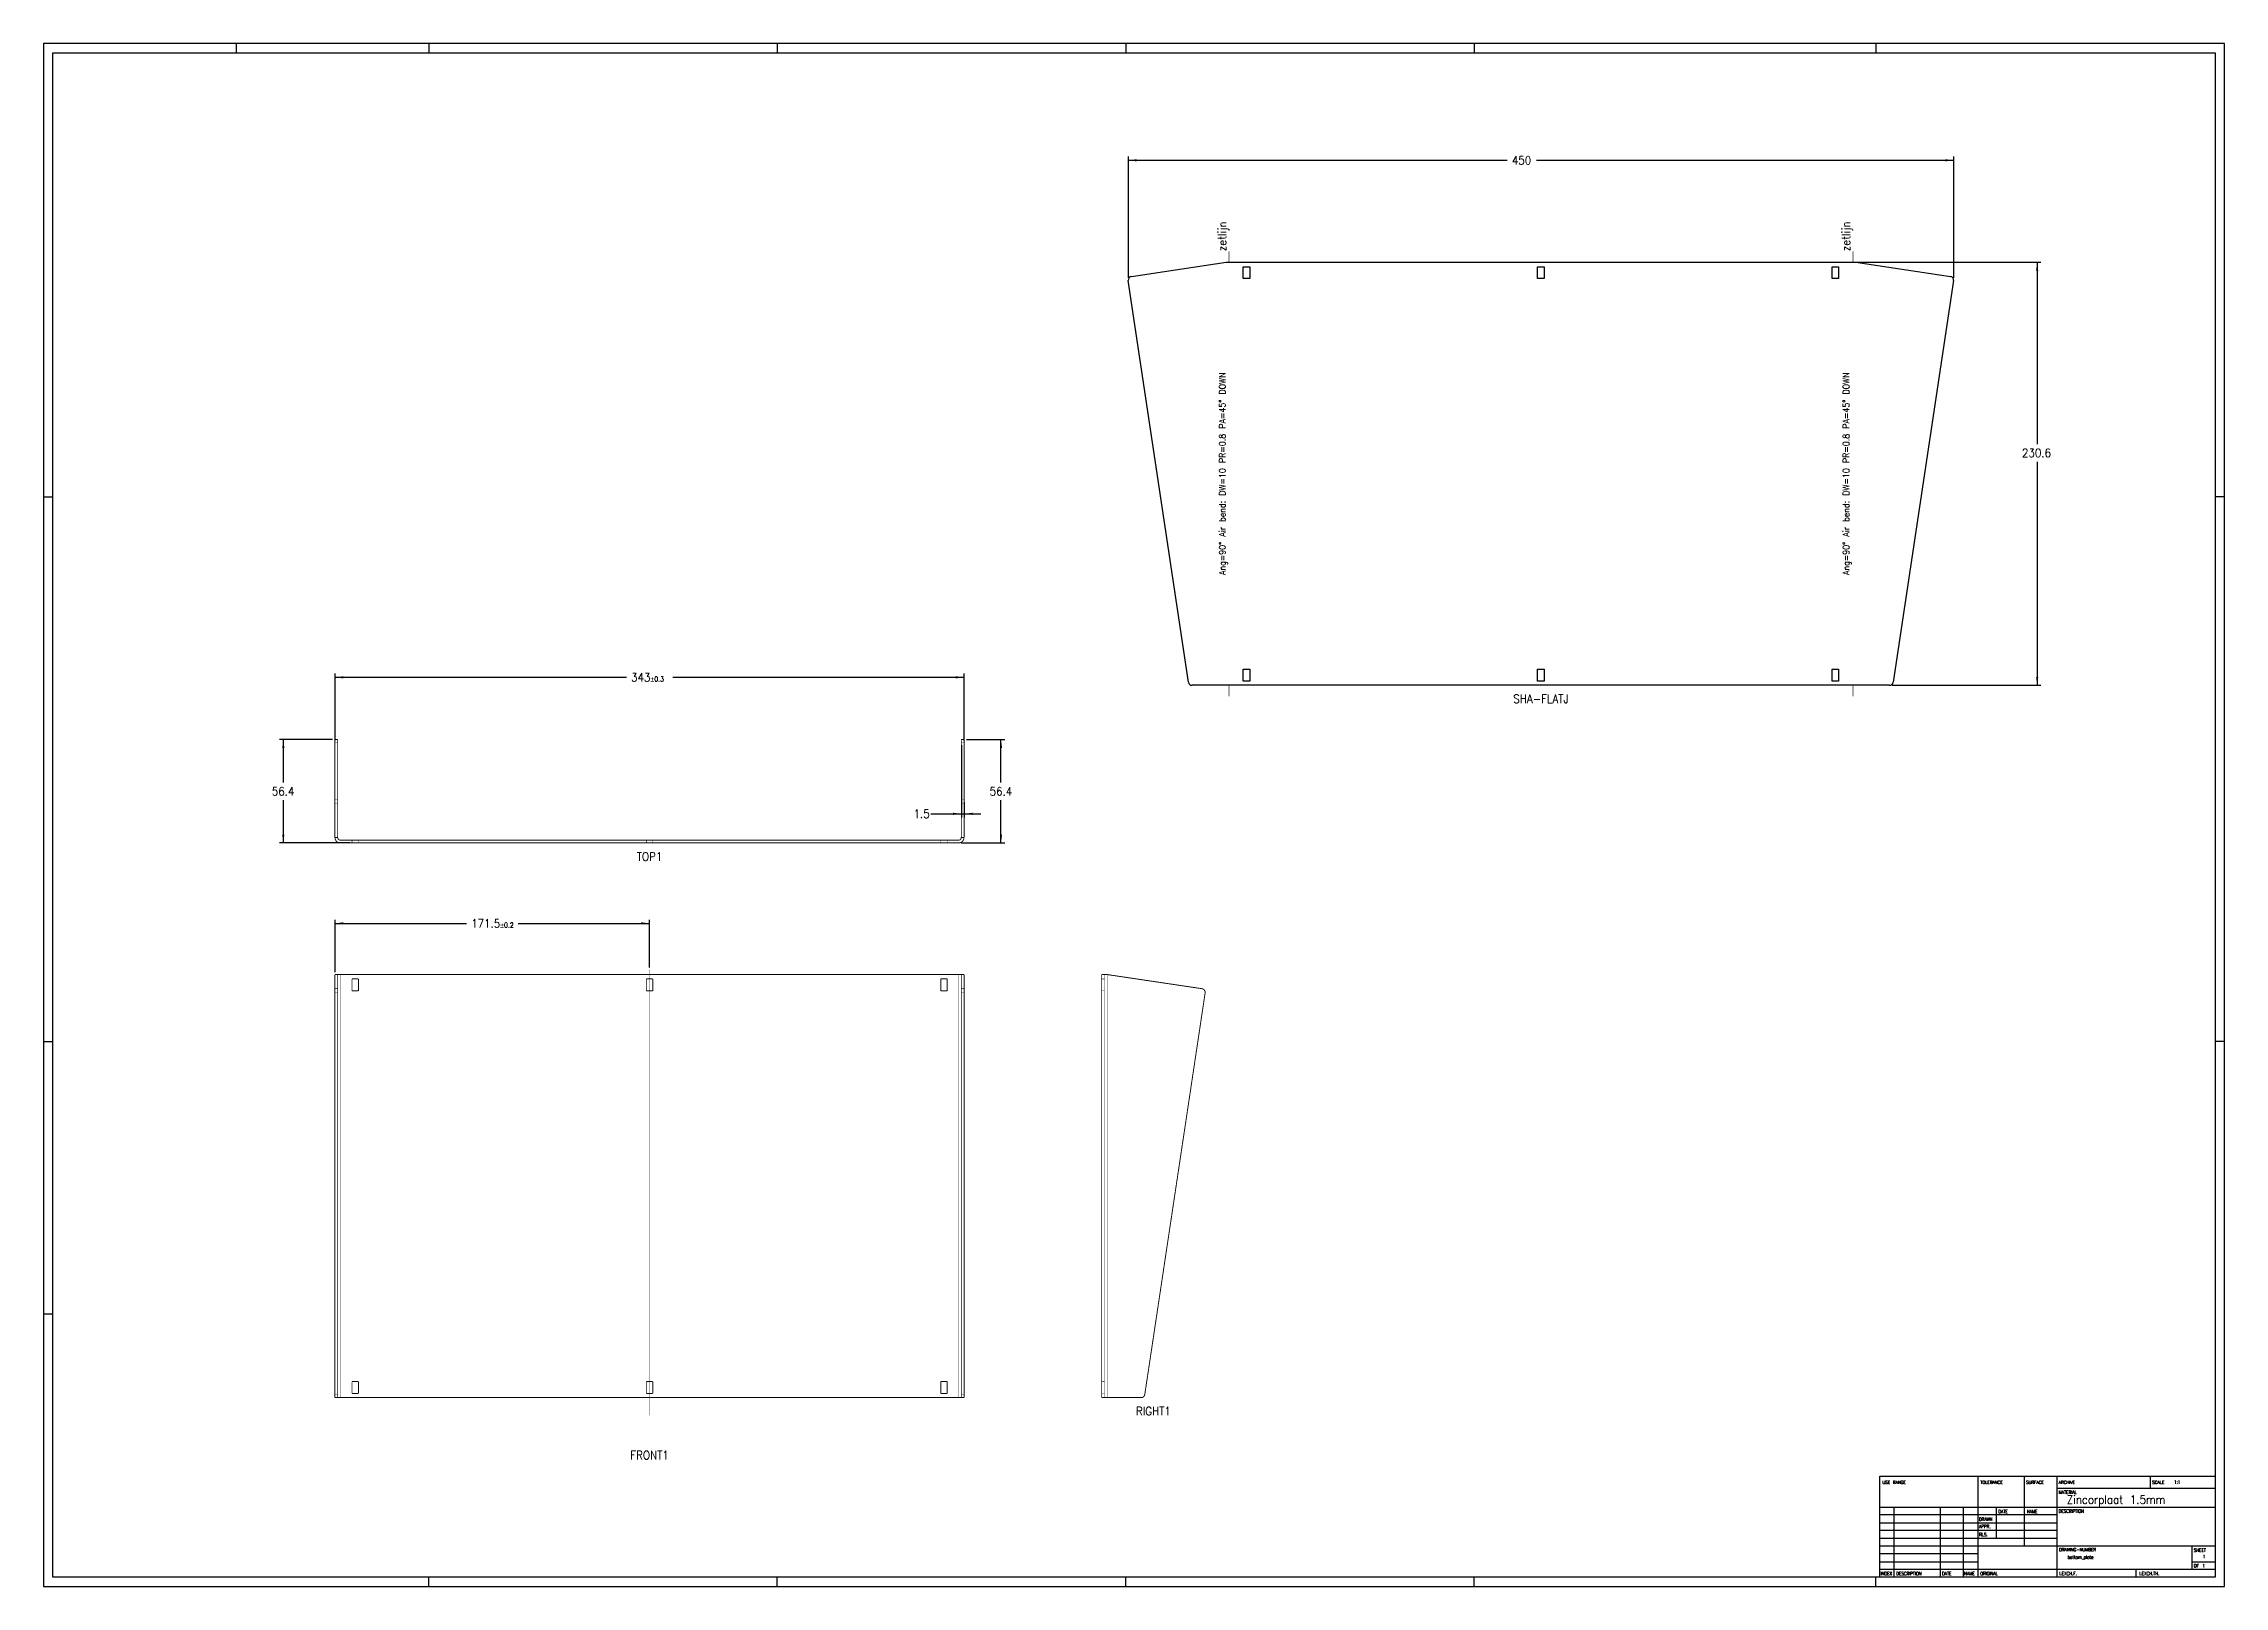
# Model space of a CAD drawing. Header units: millimetres. Extents: x -710 to 479, y -364 to 477.
import ezdxf

# ---------------------------------------------------------------- set-up
doc = ezdxf.new("R2010")
doc.units = ezdxf.units.MM
doc.linetypes.add('DASHED', pattern=[15, 7, -8])
doc.linetypes.add('DOT_CENTER', pattern=[14, 12, -1, 0, -1])
doc.layers.add('1', color=7, linetype='Continuous')
doc.styles.add('CONVERTER_11', font='txt.shx', dxfattribs={"width": 0.9})
doc.dimstyles.new('ME10_DIM_10', dxfattribs={"dimtxt": 4.572, "dimasz": 4.572, "dimexe": 2.03, "dimexo": 1.27, "dimgap": 2.54, "dimtad": 0, "dimtih": 1, "dimtoh": 1, "dimdec": 1, "dimdsep": 46, "dimtxsty": 'CONVERTER_11', "dimsah": 1, "dimcen": 0.09, "dimclrd": 160, "dimclre": 160, "dimclrt": 5, "dimadec": 0, "dimazin": 0, "dimtfac": 1, "dimtdec": 4, "dimtix": 1, "dimtmove": 0, "dimatfit": 3, "dimfxl": 0, "dimtolj": 1, "dimtzin": 0, "dimarcsym": 0})
doc.dimstyles.new('ME10_DIM_11', dxfattribs={"dimtxt": 4.572, "dimasz": 4.572, "dimexe": 2.03, "dimexo": 1.27, "dimgap": 2.54, "dimtad": 0, "dimtih": 1, "dimtoh": 1, "dimdsep": 46, "dimtxsty": 'CONVERTER_11', "dimsah": 1, "dimcen": 0.09, "dimclrd": 160, "dimclre": 160, "dimclrt": 5, "dimadec": 0, "dimazin": 0, "dimtfac": 1, "dimtdec": 4, "dimtix": 1, "dimtmove": 0, "dimatfit": 3, "dimfxl": 0, "dimtolj": 1, "dimtzin": 0, "dimarcsym": 0})
doc.dimstyles.new('ME10_DIM_12', dxfattribs={"dimtxt": 4.572, "dimasz": 4.572, "dimexe": 2.03, "dimexo": 1.27, "dimgap": 2.54, "dimtad": 0, "dimtih": 1, "dimtoh": 1, "dimdec": 1, "dimdsep": 46, "dimtxsty": 'CONVERTER_11', "dimsah": 1, "dimcen": 0.09, "dimclrd": 160, "dimclre": 160, "dimclrt": 5, "dimadec": 0, "dimazin": 0, "dimtfac": 1, "dimtdec": 4, "dimtix": 1, "dimtmove": 0, "dimatfit": 3, "dimfxl": 0, "dimtolj": 1, "dimtzin": 0, "dimarcsym": 0})
doc.dimstyles.new('ME10_DIM_13', dxfattribs={"dimtxt": 4.572, "dimasz": 4.572, "dimexe": 2.03, "dimexo": 1.27, "dimgap": 2.54, "dimtad": 0, "dimtih": 1, "dimtoh": 1, "dimdec": 1, "dimdsep": 46, "dimtxsty": 'CONVERTER_11', "dimsah": 1, "dimcen": 0.09, "dimclrd": 160, "dimclre": 160, "dimclrt": 5, "dimadec": 0, "dimazin": 0, "dimtfac": 1, "dimtdec": 4, "dimtix": 1, "dimtmove": 0, "dimatfit": 3, "dimfxl": 0, "dimtolj": 1, "dimtzin": 0, "dimarcsym": 0})
doc.dimstyles.new('ME10_DIM_14', dxfattribs={"dimtxt": 4.572, "dimasz": 4.572, "dimexe": 2.03, "dimexo": 1.27, "dimgap": 2.54, "dimtad": 0, "dimtih": 1, "dimtoh": 1, "dimdec": 1, "dimdsep": 46, "dimtxsty": 'CONVERTER_11', "dimsah": 1, "dimcen": 0.09, "dimclrd": 160, "dimclre": 160, "dimclrt": 5, "dimadec": 0, "dimazin": 0, "dimtol": 1, "dimtp": 0.3, "dimtm": 0.3, "dimtfac": 0.6, "dimtdec": 1, "dimtix": 1, "dimtmove": 0, "dimatfit": 3, "dimfxl": 0, "dimtolj": 1, "dimtzin": 0, "dimarcsym": 0})
doc.dimstyles.new('ME10_DIM_15', dxfattribs={"dimtxt": 4.572, "dimasz": 4.572, "dimexe": 2.03, "dimexo": 1.27, "dimgap": 2.54, "dimtad": 0, "dimtih": 1, "dimtoh": 1, "dimdec": 1, "dimdsep": 46, "dimtxsty": 'CONVERTER_11', "dimsah": 1, "dimcen": 0.09, "dimclrd": 160, "dimclre": 160, "dimclrt": 5, "dimadec": 0, "dimazin": 0, "dimtol": 1, "dimtp": 0.2, "dimtm": 0.2, "dimtfac": 0.6, "dimtdec": 1, "dimtix": 1, "dimtmove": 0, "dimatfit": 3, "dimfxl": 0, "dimtolj": 1, "dimtzin": 0, "dimarcsym": 0})

# ---------------------------------------------------------------- blocks, each defined once
blk = doc.blocks.new('upside', base_point=(-118.7, 127))
at = {"color": 250, "linetype": 'Continuous'}
for p, q in [((-117, 349.9), (-65.4, 357.6)), ((-65.4, 357.6), (-62.2, 357.6)), ((-62.2, 357.6), (274.8, 357.6)), ((274.8, 357.6), (277.9, 357.6)), ((277.9, 357.6), (329.6, 349.9)), ((-85.9, 128.7), (-118.7, 347.6)), ((-56, 355.2), (-52.5, 355.2)), ((-56, 348.7), (-56, 355.2)), ((-52.5, 348.7), (-56, 348.7)), ((-52.5, 355.2), (-52.5, 348.7)), ((104.5, 355.2), (108, 355.2)), ((104.5, 348.7), (104.5, 355.2)), ((108, 348.7), (104.5, 348.7)), ((108, 355.2), (108, 348.7)), ((265, 355.2), (268.5, 355.2)), ((265, 348.7), (265, 355.2)), ((268.5, 348.7), (265, 348.7)), ((268.5, 355.2), (268.5, 348.7)), ((331.3, 347.6), (298.4, 128.7)), ((-56, 135.8), (-52.5, 135.8)), ((-56, 129.3), (-56, 135.8)), ((-52.5, 135.8), (-52.5, 129.3)), ((104.5, 135.8), (108, 135.8)), ((104.5, 129.3), (104.5, 135.8)), ((108, 135.8), (108, 129.3)), ((265, 135.8), (268.5, 135.8)), ((265, 129.3), (265, 135.8)), ((268.5, 135.8), (268.5, 129.3)), ((-65.4, 127), (-83.9, 127)), ((-62.2, 127), (-65.4, 127)), ((274.8, 127), (-62.2, 127)), ((-52.5, 129.3), (-56, 129.3)), ((108, 129.3), (104.5, 129.3)), ((268.5, 129.3), (265, 129.3)), ((277.9, 127), (274.8, 127)), ((296.4, 127), (277.9, 127))]:
    blk.add_line(p, q, dxfattribs=at)
for centre, start, end in [((-116.7, 347.9), 98.5308, 188.5308), ((329.3, 347.9), 351.4692, 81.4692), ((-83.9, 129), 188.5308, 270), ((296.4, 129), 270, 351.4692)]:
    blk.add_arc(centre, 2, start, end, dxfattribs=at)
at = {"color": 5, "char_height": 3.5, "attachment_point": 8, "rotation": 90, "line_spacing_factor": 0.660264, "style": 'CONVERTER_11'}
for insert in [(-64.5, 242.3), (275.6, 242.3)]:
    blk.add_mtext('Ang=90%%d Air bend: DW=10 PR=0.8 PA=45%%d DOWN', dxfattribs=dict(at, insert=insert))
blk = doc.blocks.new('bottom_plate__1', base_point=(-118.7, 127))
blk.add_blockref('upside', (-118.7, 127))
blk = doc.blocks.new('*D13')
at = {"layer": '1', "color": 160, "linetype": 'Continuous'}
for p, q in [((276, 357.6), (378.8, 357.6)), ((376.8, 357.6), (376.8, 258.5)), ((376.8, 248.8), (376.8, 127)), ((297.7, 127), (378.8, 127))]:
    blk.add_line(p, q, dxfattribs=at)
at = {"layer": '1', "color": 160}
for points in [[(377.4, 353.1), (376.2, 353.1), (376.8, 357.6)], [(376.2, 131.6), (377.4, 131.6), (376.8, 127)]]:
    blk.add_solid(points, dxfattribs=at)
at = {"layer": '1', "color": 5, "insert": (368.5, 251.4), "char_height": 4.57, "attachment_point": 7, "rotation": 0.0001, "line_spacing_factor": 0.60024, "style": 'CONVERTER_11'}
blk.add_mtext('230.6', dxfattribs=at)
blk = doc.blocks.new('*D14')
at = {"layer": '1', "color": 160, "linetype": 'Continuous'}
for p, q in [((-118.7, 349.2), (-118.7, 415.2)), ((-118.7, 413.2), (87.9, 413.2)), ((103.9, 413.2), (331.3, 413.2)), ((331.3, 349.2), (331.3, 415.2))]:
    blk.add_line(p, q, dxfattribs=at)
at = {"layer": '1', "color": 160}
for points in [[(-114.2, 413.8), (-114.2, 412.6), (-118.7, 413.2)], [(326.7, 412.6), (326.7, 413.8), (331.3, 413.2)]]:
    blk.add_solid(points, dxfattribs=at)
at = {"layer": '1', "color": 5, "insert": (90.4, 410.9), "char_height": 4.57, "attachment_point": 7, "rotation": 0.0001, "line_spacing_factor": 0.60024, "style": 'CONVERTER_11'}
blk.add_mtext('450', dxfattribs=at)
blk = doc.blocks.new('bottom_plate__2', base_point=(-133.4, -261.6))
at = {"color": 250, "linetype": 'Continuous', "const_width": 0.5}
for points in [[(-133.2, -30.7), (-133.2, -33.1)], [(-133.2, -30.7), (-131.7, -30.7)], [(-133.2, -33.1), (-133.2, -39.6)], [(-131.7, -30.7), (-130.2, -30.7)], [(-130.2, -30.7), (-78.5, -38.4)], [(-133.2, -39.6), (-133.2, -252.6)], [(-76.8, -40.7), (-109.7, -259.6)], [(-133.2, -252.6), (-133.2, -259.1)], [(-133.2, -259.1), (-133.2, -261.3)], [(-131.7, -261.3), (-133.2, -261.3)], [(-130.2, -261.3), (-131.7, -261.3)], [(-111.6, -261.3), (-130.2, -261.3)]]:
    blk.add_lwpolyline(points, dxfattribs=at)
at = {"color": 160, "linetype": 'DASHED', "const_width": 0.25}
for points in [[(-131.7, -33.1), (-133.2, -33.1)], [(-131.7, -33.1), (-131.7, -30.7)], [(-131.7, -39.6), (-131.7, -33.1)], [(-131.7, -39.6), (-133.2, -39.6)], [(-131.7, -252.6), (-131.7, -39.6)], [(-131.7, -252.6), (-133.2, -252.6)], [(-131.7, -259.1), (-133.2, -259.1)], [(-131.7, -259.1), (-131.7, -252.6)], [(-131.7, -261.3), (-131.7, -259.1)]]:
    blk.add_lwpolyline(points, dxfattribs=at)
at = {"color": 124, "linetype": 'Continuous', "const_width": 0.25}
blk.add_lwpolyline([(-130.2, -30.7), (-130.2, -261.3)], dxfattribs=at)
at = {"color": 250, "linetype": 'Continuous', "const_width": 0.5}
for points in [[(-76.8, -40.7, 0.414214), (-78.5, -38.4, 0.414214)], [(-111.6, -261.3, 0.371247), (-109.7, -259.6, 0.371247)]]:
    blk.add_lwpolyline(points, format="xyb", dxfattribs=at)
blk = doc.blocks.new('RIGHT1', base_point=(-105, -146))
blk.add_blockref('bottom_plate__2', (-133.4, -261.6))
at = {"layer": '1', "color": 5, "insert": (-105, -266.4), "char_height": 4.57, "attachment_point": 2, "line_spacing_factor": 1.320528, "style": 'CONVERTER_11'}
blk.add_mtext('RIGHT1', dxfattribs=at)
blk = doc.blocks.new('bottom_plate__3', base_point=(-551.4, 40.7))
at = {"color": 250, "linetype": 'Continuous', "const_width": 0.5}
for points in [[(-551.2, 95.7), (-551.2, 97.3)], [(-551.2, 97.3), (-551.2, 97.4)], [(-549.7, 97.4), (-551.2, 97.4)], [(-551.2, 95.7), (-551.2, 64.5)], [(-549.7, 95.7), (-549.7, 97.3)], [(-549.7, 97.3), (-549.7, 97.4)], [(-549.7, 64.5), (-549.7, 95.7)], [(-209.7, 95.7), (-209.7, 97.3)], [(-209.7, 97.3), (-209.7, 97.4)], [(-208.2, 97.4), (-209.7, 97.4)], [(-209.7, 95.7), (-209.7, 64.5)], [(-208.2, 95.7), (-208.2, 97.3)], [(-208.2, 97.3), (-208.2, 97.4)], [(-208.2, 64.5), (-208.2, 95.7)], [(-551.2, 64.5), (-551.2, 62.5)], [(-551.2, 62.5), (-551.2, 44)], [(-549.7, 62.5), (-549.7, 64.5)], [(-549.7, 44), (-549.7, 62.5)], [(-209.7, 64.5), (-209.7, 62.5)], [(-209.7, 62.5), (-209.7, 44)], [(-208.2, 62.5), (-208.2, 64.5)], [(-208.2, 44), (-208.2, 62.5)], [(-549.7, 44), (-551.2, 44)], [(-541.9, 42.5), (-548.2, 42.5)], [(-548.2, 41), (-541.9, 41)], [(-538.4, 42.5), (-541.9, 42.5)], [(-541.9, 41), (-538.4, 41)], [(-381.4, 42.5), (-538.4, 42.5)], [(-538.4, 41), (-381.4, 41)], [(-377.9, 42.5), (-381.4, 42.5)], [(-381.4, 41), (-377.9, 41)], [(-220.9, 42.5), (-377.9, 42.5)], [(-377.9, 41), (-220.9, 41)], [(-217.4, 42.5), (-220.9, 42.5)], [(-220.9, 41), (-217.4, 41)], [(-211.2, 42.5), (-217.4, 42.5)], [(-217.4, 41), (-211.2, 41)], [(-208.2, 44), (-209.7, 44)]]:
    blk.add_lwpolyline(points, dxfattribs=at)
at = {"color": 160, "linetype": 'DASHED', "const_width": 0.25}
for points in [[(-551.2, 97.3), (-549.7, 97.3)], [(-209.7, 97.3), (-208.2, 97.3)], [(-549.7, 64.5), (-551.2, 64.5)], [(-549.7, 62.5), (-551.2, 62.5)], [(-209.7, 64.5), (-208.2, 64.5)], [(-209.7, 62.5), (-208.2, 62.5)], [(-541.9, 42.5), (-541.9, 41)], [(-538.4, 42.5), (-538.4, 41)], [(-381.4, 42.5), (-381.4, 41)], [(-377.9, 42.5), (-377.9, 41)], [(-220.9, 42.5), (-220.9, 41)], [(-217.4, 42.5), (-217.4, 41)]]:
    blk.add_lwpolyline(points, dxfattribs=at)
at = {"color": 124, "linetype": 'Continuous', "const_width": 0.25}
for points in [[(-551.2, 95.7), (-549.7, 95.7)], [(-209.7, 95.7), (-208.2, 95.7)]]:
    blk.add_lwpolyline(points, dxfattribs=at)
at = {"color": 250, "linetype": 'Continuous', "const_width": 0.5}
for points in [[(-551.2, 44, 0.414214), (-548.2, 41, 0.414214)], [(-549.7, 44, 0.414214), (-548.2, 42.5, 0.414214)], [(-211.2, 41, 0.414214), (-208.2, 44, 0.414214)], [(-211.2, 42.5, 0.414214), (-209.7, 44, 0.414214)]]:
    blk.add_lwpolyline(points, format="xyb", dxfattribs=at)
blk = doc.blocks.new('*D15')
at = {"layer": '1', "color": 160, "linetype": 'Continuous'}
for p, q in [((-209.7, 94.4), (-209.7, 54.9)), ((-208.2, 63.2), (-208.2, 54.9)), ((-226.3, 56.9), (-209.7, 56.9)), ((-209.7, 56.9), (-208.2, 56.9)), ((-208.2, 56.9), (-199.1, 56.9))]:
    blk.add_line(p, q, dxfattribs=at)
at = {"layer": '1', "color": 160}
for points in [[(-214.3, 56.3), (-214.3, 57.5), (-209.7, 56.9)], [(-203.6, 57.5), (-203.6, 56.3), (-208.2, 56.9)]]:
    blk.add_solid(points, dxfattribs=at)
at = {"layer": '1', "color": 5, "insert": (-235.8, 54.6), "char_height": 4.57, "attachment_point": 7, "rotation": 0.0001, "line_spacing_factor": 0.60024, "style": 'CONVERTER_11'}
blk.add_mtext('1.5', dxfattribs=at)
blk = doc.blocks.new('*D16')
at = {"layer": '1', "color": 160, "linetype": 'Continuous'}
for p, q in [((-206.9, 97.4), (-186, 97.4)), ((-188.1, 74), (-188.1, 97.4)), ((-188.1, 41), (-188.1, 64.3)), ((-209.9, 41), (-186, 41))]:
    blk.add_line(p, q, dxfattribs=at)
at = {"layer": '1', "color": 160}
for points in [[(-187.5, 92.8), (-188.7, 92.8), (-188.1, 97.4)], [(-188.7, 45.5), (-187.5, 45.5), (-188.1, 41)]]:
    blk.add_solid(points, dxfattribs=at)
at = {"layer": '1', "color": 5, "insert": (-194.3, 66.9), "char_height": 4.57, "attachment_point": 7, "rotation": 0.0001, "line_spacing_factor": 0.60024, "style": 'CONVERTER_11'}
blk.add_mtext('56.4', dxfattribs=at)
blk = doc.blocks.new('*D17')
at = {"layer": '1', "color": 160, "linetype": 'Continuous'}
for p, q in [((-552.5, 97.4), (-581.5, 97.4)), ((-579.4, 97.4), (-579.4, 74)), ((-579.4, 64.3), (-579.4, 41)), ((-543.2, 41), (-581.5, 41))]:
    blk.add_line(p, q, dxfattribs=at)
at = {"layer": '1', "color": 160}
for points in [[(-578.8, 92.8), (-580, 92.8), (-579.4, 97.4)], [(-580, 45.5), (-578.8, 45.5), (-579.4, 41)]]:
    blk.add_solid(points, dxfattribs=at)
at = {"layer": '1', "color": 5, "insert": (-585.7, 66.9), "char_height": 4.57, "attachment_point": 7, "rotation": 0.0001, "line_spacing_factor": 0.60024, "style": 'CONVERTER_11'}
blk.add_mtext('56.4', dxfattribs=at)
blk = doc.blocks.new('*D18')
at = {"layer": '1', "color": 160, "linetype": 'Continuous'}
for p, q in [((-551.2, 96.9), (-551.2, 133.3)), ((-551.2, 131.3), (-392.3, 131.3)), ((-367.1, 131.3), (-208.2, 131.3)), ((-208.2, 96.9), (-208.2, 133.3))]:
    blk.add_line(p, q, dxfattribs=at)
at = {"layer": '1', "color": 160}
for points in [[(-546.6, 131.9), (-546.6, 130.7), (-551.2, 131.3)], [(-212.8, 130.7), (-212.8, 131.9), (-208.2, 131.3)]]:
    blk.add_solid(points, dxfattribs=at)
at = {"layer": '1', "color": 5, "insert": (-389.8, 129), "char_height": 4.572, "attachment_point": 7, "rotation": 0.0001, "line_spacing_factor": 0.60024, "style": 'CONVERTER_11'}
blk.add_mtext('\\C5;343\\C5;\\H2.7432;{\\Fgdt;`}0.3', dxfattribs=at)
blk = doc.blocks.new('bottom_plate__4', base_point=(-551.4, -261.6))
at = {"color": 250, "linetype": 'Continuous', "const_width": 0.5}
for points in [[(-551.2, -38.4), (-551.2, -30.7)], [(-551.2, -30.7), (-549.7, -30.7)], [(-549.7, -30.7), (-548.2, -30.7)], [(-548.2, -30.7), (-211.2, -30.7)], [(-541.9, -33.1), (-538.4, -33.1)], [(-541.9, -39.6), (-541.9, -33.1)], [(-538.4, -33.1), (-538.4, -39.6)], [(-381.4, -39.6), (-381.4, -33.1)], [(-381.4, -33.1), (-377.9, -33.1)], [(-377.9, -33.1), (-377.9, -39.6)], [(-220.9, -33.1), (-217.4, -33.1)], [(-220.9, -39.6), (-220.9, -33.1)], [(-217.4, -33.1), (-217.4, -39.6)], [(-211.2, -30.7), (-209.7, -30.7)], [(-209.7, -30.7), (-208.2, -30.7)], [(-208.2, -30.7), (-208.2, -38.4)], [(-551.2, -40.7), (-551.2, -38.4)], [(-551.2, -259.6), (-551.2, -40.7)], [(-538.4, -39.6), (-541.9, -39.6)], [(-377.9, -39.6), (-381.4, -39.6)], [(-217.4, -39.6), (-220.9, -39.6)], [(-208.2, -38.4), (-208.2, -40.7)], [(-208.2, -40.7), (-208.2, -259.6)], [(-551.2, -261.3), (-551.2, -259.6)], [(-549.7, -261.3), (-551.2, -261.3)], [(-548.2, -261.3), (-549.7, -261.3)], [(-211.2, -261.3), (-548.2, -261.3)], [(-541.9, -259.1), (-541.9, -252.6)], [(-541.9, -252.6), (-538.4, -252.6)], [(-538.4, -259.1), (-541.9, -259.1)], [(-538.4, -252.6), (-538.4, -259.1)], [(-381.4, -259.1), (-381.4, -252.6)], [(-381.4, -252.6), (-377.9, -252.6)], [(-377.9, -259.1), (-381.4, -259.1)], [(-377.9, -252.6), (-377.9, -259.1)], [(-220.9, -252.6), (-217.4, -252.6)], [(-220.9, -259.1), (-220.9, -252.6)], [(-217.4, -259.1), (-220.9, -259.1)], [(-217.4, -252.6), (-217.4, -259.1)], [(-209.7, -261.3), (-211.2, -261.3)], [(-208.2, -261.3), (-209.7, -261.3)], [(-208.2, -259.6), (-208.2, -261.3)]]:
    blk.add_lwpolyline(points, dxfattribs=at)
at = {"color": 160, "linetype": 'DASHED', "const_width": 0.25}
for points in [[(-549.7, -30.7), (-549.7, -38.4)], [(-209.7, -38.4), (-209.7, -30.7)], [(-551.2, -38.4), (-549.7, -38.4)], [(-551.2, -40.7), (-549.7, -40.7)], [(-549.7, -38.4), (-549.7, -40.7)], [(-549.7, -40.7), (-549.7, -259.6)], [(-209.7, -38.4), (-209.7, -40.7)], [(-209.7, -38.4), (-208.2, -38.4)], [(-209.7, -259.6), (-209.7, -40.7)], [(-209.7, -40.7), (-208.2, -40.7)], [(-549.7, -259.6), (-551.2, -259.6)], [(-549.7, -261.3), (-549.7, -259.6)], [(-209.7, -259.6), (-208.2, -259.6)], [(-209.7, -261.3), (-209.7, -259.6)]]:
    blk.add_lwpolyline(points, dxfattribs=at)
at = {"color": 124, "linetype": 'Continuous', "const_width": 0.25}
for points in [[(-548.2, -30.7), (-548.2, -261.3)], [(-211.2, -30.7), (-211.2, -261.3)]]:
    blk.add_lwpolyline(points, dxfattribs=at)
at = {"layer": '1', "color": 30, "linetype": 'DOT_CENTER', "const_width": 0.25}
blk.add_lwpolyline([(-379.7, -271), (-379.7, -28.1)], dxfattribs=at)
blk = doc.blocks.new('*D19')
at = {"layer": '1', "color": 160, "linetype": 'Continuous'}
for p, q in [((-551.2, -29.4), (-551.2, -0.8)), ((-551.2, -2.8), (-479.5, -2.8)), ((-451.4, -2.8), (-379.7, -2.8)), ((-379.7, -26.8), (-379.7, -0.8))]:
    blk.add_line(p, q, dxfattribs=at)
at = {"layer": '1', "color": 160}
for points in [[(-546.6, -2.2), (-546.6, -3.4), (-551.2, -2.8)], [(-384.3, -3.4), (-384.3, -2.2), (-379.7, -2.8)]]:
    blk.add_solid(points, dxfattribs=at)
at = {"layer": '1', "color": 5, "insert": (-477, -5.1), "char_height": 4.572, "attachment_point": 7, "rotation": 0.0001, "line_spacing_factor": 0.60024, "style": 'CONVERTER_11'}
blk.add_mtext('\\C5;171.5\\C5;\\H2.7432;{\\Fgdt;`}0.2', dxfattribs=at)
blk = doc.blocks.new('Data_block', base_point=(473.9, -359.2))
at = {"color": 7, "linetype": 'Continuous'}
for p, q in [((291, -304.2), (344.4, -304.2)), ((291, -321.1), (291, -304.2)), ((344.4, -304.2), (344.4, -342.2)), ((344.4, -304.2), (369.8, -304.2)), ((369.8, -304.2), (369.8, -321.1)), ((369.8, -304.2), (387.5, -304.2)), ((387.5, -304.2), (387.5, -310.6)), ((387.5, -304.2), (438.4, -304.2)), ((438.4, -304.2), (438.4, -310.6)), ((438.4, -304.2), (473.9, -304.2)), ((473.9, -304.2), (473.9, -310.6)), ((387.5, -310.6), (473.9, -310.6)), ((387.5, -310.6), (387.5, -359.2)), ((473.9, -310.6), (473.9, -321.1)), ((291, -321.1), (298.6, -321.1)), ((291, -325.3), (291, -321.1)), ((387.5, -325.3), (291, -325.3)), ((291, -329.5), (291, -325.3)), ((291, -329.5), (387.5, -329.5)), ((291, -333.8), (291, -329.5)), ((291, -333.7), (291, -329.5)), ((291, -333.7), (291, -329.5)), ((298.6, -321.1), (298.6, -359.2)), ((298.6, -321.1), (324, -321.1)), ((324, -321.1), (324, -359.2)), ((324, -321.1), (336.7, -321.1)), ((336.7, -359.2), (336.7, -321.1)), ((336.7, -321.1), (354.5, -321.1)), ((354.5, -321.1), (354.5, -338)), ((354.5, -321.1), (369.8, -321.1)), ((369.8, -321.1), (369.8, -342.2)), ((369.8, -321.1), (473.9, -321.1)), ((473.9, -321.1), (473.9, -342.2)), ((387.5, -333.8), (291, -333.8)), ((291, -338), (291, -333.8)), ((291, -342.2), (291, -338)), ((291, -338), (354.5, -338)), ((291, -346.5), (291, -342.2)), ((291, -342.2), (344.4, -342.2)), ((344.4, -342.2), (369.8, -342.2)), ((344.4, -342.2), (344.4, -346.5)), ((354.5, -338), (387.5, -338)), ((369.8, -342.2), (461.2, -342.2)), ((461.2, -342.2), (461.2, -355)), ((461.2, -342.2), (473.9, -342.2)), ((473.9, -342.2), (473.9, -350.8)), ((291, -350.8), (291, -346.5)), ((344.4, -346.5), (291, -346.5)), ((291, -355), (291, -350.8)), ((291, -350.8), (344.4, -350.8)), ((291, -359.2), (291, -355)), ((430.7, -355), (291, -355)), ((344.4, -346.5), (344.4, -350.8)), ((344.4, -350.8), (344.4, -359.2)), ((461.2, -355), (430.7, -355)), ((430.7, -355), (430.7, -359.2)), ((461.2, -350.8), (473.9, -350.8)), ((473.9, -355), (461.2, -355)), ((473.9, -350.8), (473.9, -355)), ((473.9, -355), (473.9, -359.2)), ((298.6, -359.2), (291, -359.2)), ((324, -359.2), (298.6, -359.2)), ((336.7, -359.2), (324, -359.2)), ((344.4, -359.2), (336.7, -359.2)), ((387.5, -359.2), (344.4, -359.2)), ((430.7, -359.2), (387.5, -359.2)), ((473.9, -359.2), (430.7, -359.2))]:
    blk.add_line(p, q, dxfattribs=at)
at = {"color": 7, "style": 'CONVERTER_11', "width": 0.9}
for s, p in [('USE RANGE', (292.5, -308.4)), ('TOLERANCE', (345.9, -308.4)), ('SURFACE', (370.8, -308.4)), ('ARCHIVE', (388.6, -308.4)), ('SCALE', (439.6, -308.4)), ('MATERIAL', (388.6, -313.8)), ('APPR.', (345.1, -332.4)), ('DRAWN', (345.1, -328.5)), ('DATE', (355.7, -324.3)), ('NAME', (371.2, -324.3)), ('DESCRIPTION', (388.5, -324.1)), ('RLS.', (345.2, -336.9)), ('DRAWING-NUMBER', (388.8, -345.1)), ('SHEET', (462.2, -345.4)), ('INDEX', (291.5, -358.1)), ('DESCRIPTION', (300, -358.1)), ('DATE', (325, -358.1)), ('NAME', (337, -358.1)), ('ORIGINAL', (345.8, -358.1)), ('I.EXCH.F.', (388.9, -358.1)), ('I.EXCH.TH.', (432.5, -358.1)), ('OF', (462.2, -353.9))]:
    blk.add_text(s, height=1.8, dxfattribs=at).set_placement(p)
at = {"color": 3, "style": 'CONVERTER_11', "width": 0.9}
for s, p in [('1:1', (451.5, -308.3)), ('bottom_plate', (393.4, -349.2)), ('1', (466.9, -353.9)), ('1', (467.2, -348.9))]:
    blk.add_text(s, height=1.8, dxfattribs=at).set_placement(p)
blk = doc.blocks.new('Title_Block', base_point=(291, -359.2))
blk.add_blockref('Data_block', (473.9, -359.2))
blk = doc.blocks.new('FRAME_A0', base_point=(-710.1, -364.2))
at = {"layer": '1', "color": 7, "linetype": 'Continuous'}
for p, q in [((-710.1, 476.8), (-710.1, -364.2)), ((478.9, 476.8), (-710.1, 476.8)), ((-605.1, 476.8), (-605.1, 471.8)), ((-500.1, 476.8), (-500.1, 471.8)), ((-310.1, 476.8), (-310.1, 471.8)), ((-120.1, 476.8), (-120.1, 471.8)), ((69.9, 476.8), (69.9, 471.8)), ((288.9, 476.8), (288.9, 471.8)), ((478.9, -364.2), (478.9, 476.8)), ((-705.1, -359.2), (-705.1, 471.8)), ((-705.1, 471.8), (473.9, 471.8)), ((473.9, 471.8), (473.9, -359.2)), ((-710.1, 229.8), (-705.1, 229.8)), ((478.9, 229.8), (473.9, 229.8)), ((-710.1, -67.2), (-705.1, -67.2)), ((478.9, -67.2), (473.9, -67.2)), ((-710.1, -215.7), (-705.1, -215.7)), ((-710.1, -364.2), (478.9, -364.2)), ((473.9, -359.2), (-705.1, -359.2)), ((-500.1, -364.2), (-500.1, -359.2)), ((-310.1, -364.2), (-310.1, -359.2)), ((-120.1, -364.2), (-120.1, -359.2)), ((69.9, -364.2), (69.9, -359.2)), ((288.9, -364.2), (288.9, -359.2))]:
    blk.add_line(p, q, dxfattribs=at)
at = {"layer": '1'}
blk.add_blockref('Title_Block', (291, -359.2), dxfattribs=at)
blk = doc.blocks.new('SHA-FLATJ', base_point=(106.27, 242.32))
at = {"layer": '1', "color": 2, "linetype": 'Continuous', "const_width": 0.381}
for points in [[(-63.79, 357.64), (-63.79, 363.64)], [(276.33, 357.64), (276.33, 363.64)], [(-63.79, 127), (-63.79, 121)], [(276.33, 127), (276.33, 121)]]:
    blk.add_lwpolyline(points, dxfattribs=at)
blk.add_blockref('bottom_plate__1', (-118.74, 127))
at = {"layer": '1'}
blk.add_blockref('*D14', (0, 0), dxfattribs=at)
at = {"layer": '1', "color": 5, "char_height": 4.572, "attachment_point": 7, "rotation": 90, "line_spacing_factor": 1.320528, "style": 'CONVERTER_11'}
for insert in [(-63.79, 363.64), (276.33, 363.64)]:
    blk.add_mtext('zetlijn', dxfattribs=dict(at, insert=insert))
at = {"layer": '1', "color": 5, "insert": (106.27, 121.92), "char_height": 4.572, "attachment_point": 2, "line_spacing_factor": 1.320528, "style": 'CONVERTER_11'}
blk.add_mtext('SHA-FLATJ', dxfattribs=at)
at = {"layer": '1'}
dim = blk.add_linear_dim(base=(376.76, 357.64), p1=(296.45, 127), p2=(274.77, 357.64), angle=90, dimstyle='ME10_DIM_10', dxfattribs=at)
dim.commit()
dim.dimension.update_dxf_attribs({"geometry": '*D13', "text_midpoint": (376.76, 253.66), "text_rotation": 0.00014})
blk = doc.blocks.new('TOP1', base_point=(-379.696, 69.166))
blk.add_blockref('bottom_plate__3', (-551.446, 40.721))
at = {"layer": '1', "color": 5, "insert": (-379.696, 35.891), "char_height": 4.572, "attachment_point": 2, "line_spacing_factor": 1.320528, "style": 'CONVERTER_11'}
blk.add_mtext('TOP1', dxfattribs=at)
at = {"layer": '1'}
for base, p1, p2, dimstyle, picture, middle in [((-551.196, 131.318), (-208.196, 95.658), (-551.196, 95.658), 'ME10_DIM_14', '*D18', (-379.696, 131.318)), ((-209.696, 56.884), (-208.196, 64.504), (-209.696, 95.658), 'ME10_DIM_11', '*D15', (-232.354, 56.884))]:
    dim = blk.add_linear_dim(base=base, p1=p1, p2=p2, dimstyle=dimstyle, dxfattribs=at)
    dim.commit()
    dim.dimension.update_dxf_attribs({"geometry": picture, "text_midpoint": middle, "text_rotation": 0.000139})
for base, p1, p2, dimstyle, picture, middle in [((-579.439, 97.362), (-541.946, 40.971), (-551.196, 97.362), 'ME10_DIM_13', '*D17', (-579.439, 69.166)), ((-188.069, 40.971), (-208.196, 97.362), (-211.196, 40.971), 'ME10_DIM_12', '*D16', (-188.069, 69.166))]:
    dim = blk.add_linear_dim(base=base, p1=p1, p2=p2, angle=90, dimstyle=dimstyle, dxfattribs=at)
    dim.commit()
    dim.dimension.update_dxf_attribs({"geometry": picture, "text_midpoint": middle, "text_rotation": 0.000139})
blk = doc.blocks.new('FRONT1', base_point=(-379.7, -146))
blk.add_blockref('bottom_plate__4', (-551.45, -261.57))
at = {"layer": '1', "color": 5, "insert": (-379.7, -290.4), "char_height": 4.572, "attachment_point": 2, "line_spacing_factor": 1.320528, "style": 'CONVERTER_11'}
blk.add_mtext('FRONT1', dxfattribs=at)
at = {"layer": '1'}
dim = blk.add_linear_dim(base=(-551.2, -2.84), p1=(-379.7, -28.07), p2=(-551.2, -30.68), dimstyle='ME10_DIM_15', dxfattribs=at)
dim.commit()
dim.dimension.update_dxf_attribs({"geometry": '*D19', "text_midpoint": (-465.45, -2.84), "text_rotation": 0.00014})

msp = doc.modelspace()

# ---------------------------------------------------------------- block references
for name, p in [('SHA-FLATJ', (106.3, 242.3)), ('TOP1', (-379.7, 69.2)), ('FRONT1', (-379.7, -146)), ('RIGHT1', (-105, -146))]:
    msp.add_blockref(name, p)
at = {"layer": '1'}
msp.add_blockref('FRAME_A0', (-710.1, -364.2), dxfattribs=at)

# ---------------------------------------------------------------- texts
at = {"layer": '1', "color": 250, "style": 'CONVERTER_11', "width": 0.9}
msp.add_text('Zincorplaat 1.5mm', height=4.572, dxfattribs=at).set_placement((393, -319.2))

doc.saveas('drawing.dxf')
